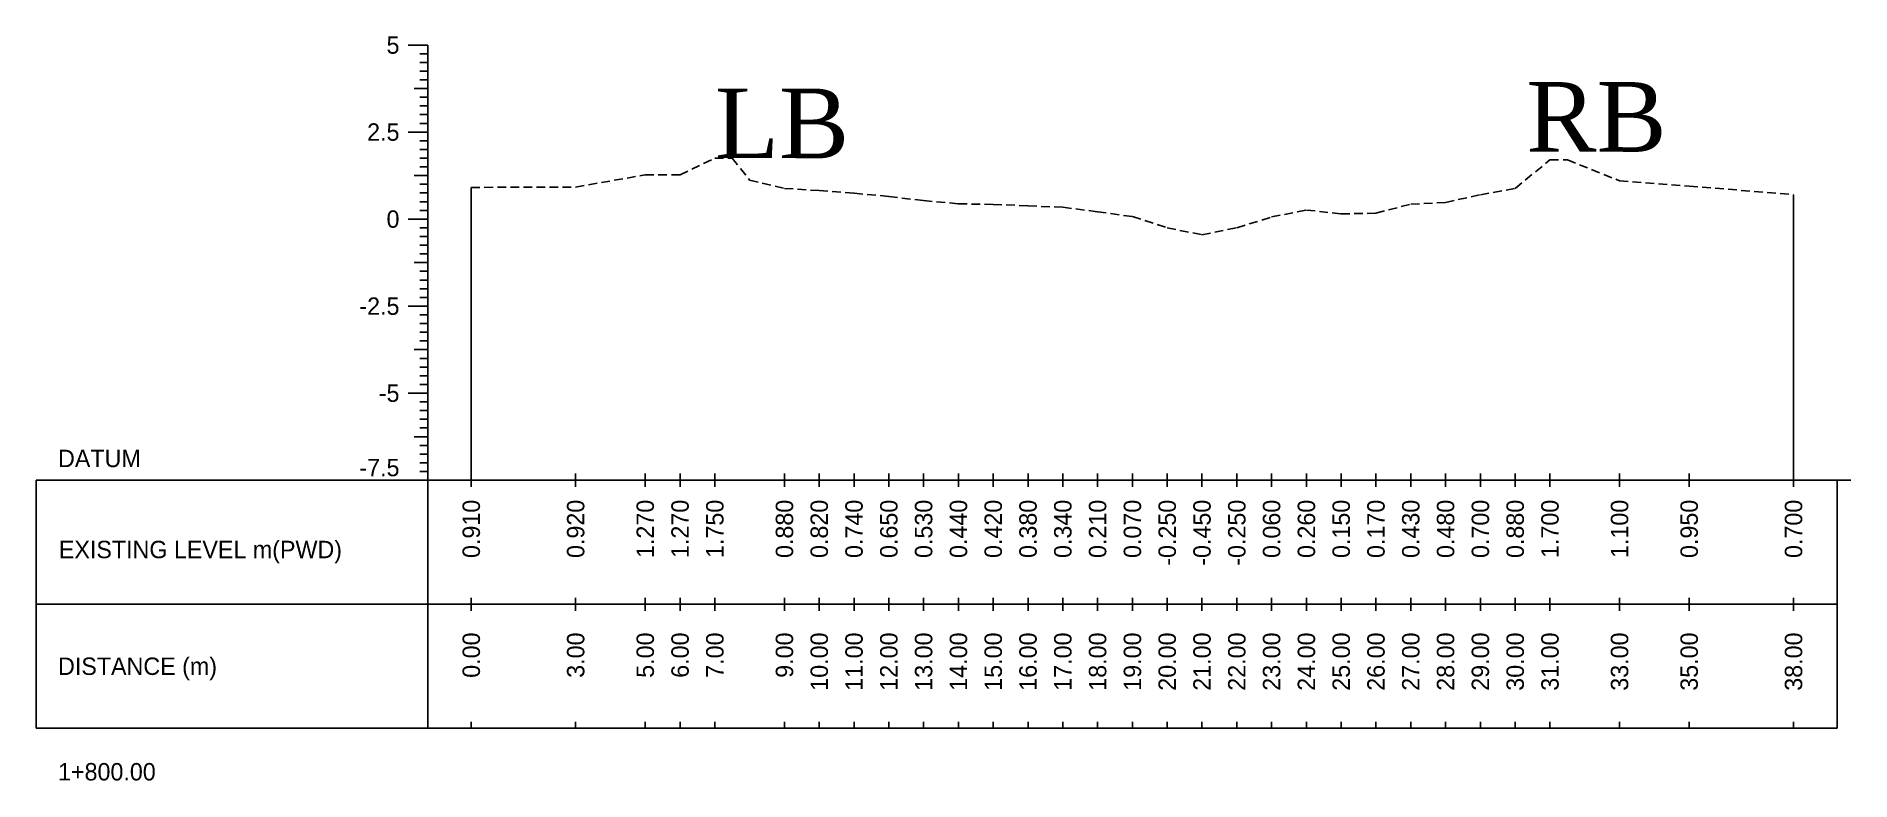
# Model space of a CAD drawing. Header units: inches. Extents: x 2552 to 3818, y -1499 to -1059.
# Drawn here: x 3511.4 to 3563.5, y -1489.3 to -1467.9 of the extents above; entities that cross this region are included whole.
import ezdxf
from ezdxf.enums import TextEntityAlignment as Align

# ---------------------------------------------------------------- set-up
doc = ezdxf.new("R2010")
doc.units = ezdxf.units.IN
doc.header["$MEASUREMENT"] = 0
doc.linetypes.add('HIDDEN', pattern=[0.375, 0.25, -0.125])
doc.layers.add('CS_Drawing', color=7, linetype='Continuous')
doc.layers.add('GL', color=3, linetype='HIDDEN')
doc.styles.add('romans', font='romans.shx')

msp = doc.modelspace()

# ---------------------------------------------------------------- texts
at = {"char_height": 2, "width": 204.37328, "attachment_point": 1, "style": 'romans'}
for s, insert in [('{\\fTimes New Roman|b0|i0|c0|p18;RB}', (3554.198, -1469.239)), ('{\\fTimes New Roman|b0|i0|c0|p18;LB}', (3530.876, -1469.425))]:
    msp.add_mtext(s, dxfattribs=dict(at, insert=insert))
at = {"layer": 'CS_Drawing'}
for s, p in [('5', (3521.813, -1468.175)), ('2.5', (3521.813, -1470.675)), ('0', (3521.813, -1473.175)), ('-2.5', (3521.813, -1475.675)), ('-5', (3521.813, -1478.175))]:
    msp.add_text(s, height=0.5, dxfattribs=at).set_placement(p, align=Align.MIDDLE_RIGHT)
for s, p in [('DATUM', (3512.001, -1480.05)), ('EXISTING LEVEL m(PWD)', (3512.025, -1482.666)), ('DISTANCE (m)', (3512.001, -1486.019)), ('1+800.00', (3512.001, -1489.05))]:
    msp.add_text(s, height=0.5, dxfattribs=at).set_placement(p, align=Align.MIDDLE_LEFT)
msp.add_text('-7.5', height=0.5, dxfattribs=at).set_placement((3521.813, -1480.562), align=Align.RIGHT)
for s, p in [('0.910', (3523.876, -1481.237)), ('0.920', (3526.876, -1481.237)), ('1.270', (3528.876, -1481.237)), ('1.270', (3529.876, -1481.237)), ('1.750', (3530.876, -1481.237)), ('0.880', (3532.876, -1481.237)), ('0.820', (3533.876, -1481.237)), ('0.740', (3534.876, -1481.237)), ('0.650', (3535.876, -1481.237)), ('0.530', (3536.876, -1481.237)), ('0.440', (3537.876, -1481.237)), ('0.420', (3538.876, -1481.237)), ('0.380', (3539.876, -1481.237)), ('0.340', (3540.876, -1481.237)), ('0.210', (3541.876, -1481.237)), ('0.070', (3542.876, -1481.237)), ('-0.250', (3543.876, -1481.237)), ('-0.450', (3544.876, -1481.237)), ('-0.250', (3545.876, -1481.237)), ('0.060', (3546.876, -1481.237)), ('0.260', (3547.876, -1481.237)), ('0.150', (3548.876, -1481.237)), ('0.170', (3549.876, -1481.237)), ('0.430', (3550.876, -1481.237)), ('0.480', (3551.876, -1481.237)), ('0.700', (3552.876, -1481.237)), ('0.880', (3553.876, -1481.237)), ('1.700', (3554.876, -1481.237)), ('1.100', (3556.876, -1481.237)), ('0.950', (3558.876, -1481.237)), ('0.700', (3561.876, -1481.237)), ('0.00', (3523.876, -1485.05)), ('3.00', (3526.876, -1485.05)), ('5.00', (3528.876, -1485.05)), ('6.00', (3529.876, -1485.05)), ('7.00', (3530.876, -1485.05)), ('9.00', (3532.876, -1485.05)), ('10.00', (3533.876, -1485.05)), ('11.00', (3534.876, -1485.05)), ('12.00', (3535.876, -1485.05)), ('13.00', (3536.876, -1485.05)), ('14.00', (3537.876, -1485.05)), ('15.00', (3538.876, -1485.05)), ('16.00', (3539.876, -1485.05)), ('17.00', (3540.876, -1485.05)), ('18.00', (3541.876, -1485.05)), ('19.00', (3542.876, -1485.05)), ('20.00', (3543.876, -1485.05)), ('21.00', (3544.876, -1485.05)), ('22.00', (3545.876, -1485.05)), ('23.00', (3546.876, -1485.05)), ('24.00', (3547.876, -1485.05)), ('25.00', (3548.876, -1485.05)), ('26.00', (3549.876, -1485.05)), ('27.00', (3550.876, -1485.05)), ('28.00', (3551.876, -1485.05)), ('29.00', (3552.876, -1485.05)), ('30.00', (3553.876, -1485.05)), ('31.00', (3554.876, -1485.05)), ('33.00', (3556.876, -1485.05)), ('35.00', (3558.876, -1485.05)), ('38.00', (3561.876, -1485.05))]:
    msp.add_text(s, height=0.5, rotation=90, dxfattribs=at).set_placement(p, align=Align.MIDDLE_RIGHT)

# ---------------------------------------------------------------- linework, layer by layer
at = {"layer": 'CS_Drawing'}
for p, q in [((3522.626, -1468.175), (3522.063, -1468.175)), ((3522.626, -1468.175), (3522.232, -1468.175)), ((3522.626, -1468.175), (3522.401, -1468.175)), ((3522.626, -1480.675), (3522.626, -1468.175)), ((3522.626, -1468.425), (3522.401, -1468.425)), ((3522.626, -1468.675), (3522.401, -1468.675)), ((3522.626, -1468.925), (3522.401, -1468.925)), ((3522.626, -1469.175), (3522.401, -1469.175)), ((3522.626, -1469.425), (3522.232, -1469.425)), ((3522.626, -1469.425), (3522.401, -1469.425)), ((3522.626, -1469.675), (3522.401, -1469.675)), ((3522.626, -1469.925), (3522.401, -1469.925)), ((3522.626, -1470.175), (3522.401, -1470.175)), ((3522.626, -1470.425), (3522.401, -1470.425)), ((3522.626, -1470.675), (3522.063, -1470.675)), ((3522.626, -1470.675), (3522.232, -1470.675)), ((3522.626, -1470.675), (3522.401, -1470.675)), ((3522.626, -1470.925), (3522.401, -1470.925)), ((3522.626, -1471.175), (3522.401, -1471.175)), ((3522.626, -1471.425), (3522.401, -1471.425)), ((3522.626, -1471.925), (3522.232, -1471.925)), ((3522.626, -1471.675), (3522.401, -1471.675)), ((3522.626, -1471.925), (3522.401, -1471.925)), ((3522.626, -1472.175), (3522.401, -1472.175)), ((3522.626, -1472.425), (3522.401, -1472.425)), ((3523.876, -1480.675), (3523.876, -1472.265)), ((3561.876, -1480.675), (3561.876, -1472.475)), ((3522.626, -1472.675), (3522.401, -1472.675)), ((3522.626, -1472.925), (3522.401, -1472.925)), ((3522.626, -1473.175), (3522.063, -1473.175)), ((3522.626, -1473.175), (3522.232, -1473.175)), ((3522.626, -1473.175), (3522.401, -1473.175)), ((3522.626, -1473.425), (3522.401, -1473.425)), ((3522.626, -1473.675), (3522.401, -1473.675)), ((3522.626, -1473.925), (3522.401, -1473.925)), ((3522.626, -1474.425), (3522.232, -1474.425)), ((3522.626, -1474.175), (3522.401, -1474.175)), ((3522.626, -1474.425), (3522.401, -1474.425)), ((3522.626, -1474.675), (3522.401, -1474.675)), ((3522.626, -1474.925), (3522.401, -1474.925)), ((3522.626, -1475.175), (3522.401, -1475.175)), ((3522.626, -1475.425), (3522.401, -1475.425)), ((3522.626, -1475.675), (3522.063, -1475.675)), ((3522.626, -1475.675), (3522.232, -1475.675)), ((3522.626, -1475.675), (3522.401, -1475.675)), ((3522.626, -1475.925), (3522.401, -1475.925)), ((3522.626, -1476.175), (3522.401, -1476.175)), ((3522.626, -1476.425), (3522.401, -1476.425)), ((3522.626, -1476.675), (3522.401, -1476.675)), ((3522.626, -1476.925), (3522.232, -1476.925)), ((3522.626, -1476.925), (3522.401, -1476.925)), ((3522.626, -1477.175), (3522.401, -1477.175)), ((3522.626, -1477.425), (3522.401, -1477.425)), ((3522.626, -1477.675), (3522.401, -1477.675)), ((3522.626, -1478.175), (3522.063, -1478.175)), ((3522.626, -1478.175), (3522.232, -1478.175)), ((3522.626, -1477.925), (3522.401, -1477.925)), ((3522.626, -1478.175), (3522.401, -1478.175)), ((3522.626, -1478.425), (3522.401, -1478.425)), ((3522.626, -1478.675), (3522.401, -1478.675)), ((3522.626, -1478.925), (3522.401, -1478.925)), ((3522.626, -1479.175), (3522.401, -1479.175)), ((3522.626, -1479.425), (3522.232, -1479.425)), ((3522.626, -1479.425), (3522.401, -1479.425)), ((3522.626, -1479.675), (3522.401, -1479.675)), ((3522.626, -1479.925), (3522.401, -1479.925)), ((3522.626, -1480.175), (3522.401, -1480.175)), ((3511.376, -1480.675), (3522.626, -1480.675)), ((3511.376, -1480.675), (3511.376, -1487.8)), ((3522.626, -1480.675), (3522.063, -1480.675)), ((3522.626, -1480.675), (3522.232, -1480.675)), ((3522.626, -1480.425), (3522.401, -1480.425)), ((3522.626, -1480.675), (3522.401, -1480.675)), ((3522.626, -1480.675), (3563.126, -1480.675)), ((3522.626, -1480.675), (3522.626, -1487.8)), ((3523.876, -1480.862), (3523.876, -1480.487)), ((3526.876, -1480.862), (3526.876, -1480.487)), ((3528.876, -1480.862), (3528.876, -1480.487)), ((3529.876, -1480.862), (3529.876, -1480.487)), ((3530.876, -1480.862), (3530.876, -1480.487)), ((3532.876, -1480.862), (3532.876, -1480.487)), ((3533.876, -1480.862), (3533.876, -1480.487)), ((3534.876, -1480.862), (3534.876, -1480.487)), ((3535.876, -1480.862), (3535.876, -1480.487)), ((3536.876, -1480.862), (3536.876, -1480.487)), ((3537.876, -1480.862), (3537.876, -1480.487)), ((3538.876, -1480.862), (3538.876, -1480.487)), ((3539.876, -1480.862), (3539.876, -1480.487)), ((3540.876, -1480.862), (3540.876, -1480.487)), ((3541.876, -1480.862), (3541.876, -1480.487)), ((3542.876, -1480.862), (3542.876, -1480.487)), ((3543.876, -1480.862), (3543.876, -1480.487)), ((3544.876, -1480.862), (3544.876, -1480.487)), ((3545.876, -1480.862), (3545.876, -1480.487)), ((3546.876, -1480.862), (3546.876, -1480.487)), ((3547.876, -1480.862), (3547.876, -1480.487)), ((3548.876, -1480.862), (3548.876, -1480.487)), ((3549.876, -1480.862), (3549.876, -1480.487)), ((3550.876, -1480.862), (3550.876, -1480.487)), ((3551.876, -1480.862), (3551.876, -1480.487)), ((3552.876, -1480.862), (3552.876, -1480.487)), ((3553.876, -1480.862), (3553.876, -1480.487)), ((3554.876, -1480.862), (3554.876, -1480.487)), ((3556.876, -1480.862), (3556.876, -1480.487)), ((3558.876, -1480.862), (3558.876, -1480.487)), ((3561.876, -1480.862), (3561.876, -1480.487)), ((3563.126, -1480.675), (3563.519, -1480.675)), ((3563.126, -1480.675), (3563.351, -1480.675)), ((3563.126, -1480.675), (3563.126, -1487.8)), ((3511.376, -1484.237), (3522.626, -1484.237)), ((3522.626, -1484.237), (3563.126, -1484.237)), ((3522.626, -1484.237), (3563.126, -1484.237)), ((3523.876, -1484.425), (3523.876, -1484.05)), ((3526.876, -1484.425), (3526.876, -1484.05)), ((3528.876, -1484.425), (3528.876, -1484.05)), ((3529.876, -1484.425), (3529.876, -1484.05)), ((3530.876, -1484.425), (3530.876, -1484.05)), ((3532.876, -1484.425), (3532.876, -1484.05)), ((3533.876, -1484.425), (3533.876, -1484.05)), ((3534.876, -1484.425), (3534.876, -1484.05)), ((3535.876, -1484.425), (3535.876, -1484.05)), ((3536.876, -1484.425), (3536.876, -1484.05)), ((3537.876, -1484.425), (3537.876, -1484.05)), ((3538.876, -1484.425), (3538.876, -1484.05)), ((3539.876, -1484.425), (3539.876, -1484.05)), ((3540.876, -1484.425), (3540.876, -1484.05)), ((3541.876, -1484.425), (3541.876, -1484.05)), ((3542.876, -1484.425), (3542.876, -1484.05)), ((3543.876, -1484.425), (3543.876, -1484.05)), ((3544.876, -1484.425), (3544.876, -1484.05)), ((3545.876, -1484.425), (3545.876, -1484.05)), ((3546.876, -1484.425), (3546.876, -1484.05)), ((3547.876, -1484.425), (3547.876, -1484.05)), ((3548.876, -1484.425), (3548.876, -1484.05)), ((3549.876, -1484.425), (3549.876, -1484.05)), ((3550.876, -1484.425), (3550.876, -1484.05)), ((3551.876, -1484.425), (3551.876, -1484.05)), ((3552.876, -1484.425), (3552.876, -1484.05)), ((3553.876, -1484.425), (3553.876, -1484.05)), ((3554.876, -1484.425), (3554.876, -1484.05)), ((3556.876, -1484.425), (3556.876, -1484.05)), ((3558.876, -1484.425), (3558.876, -1484.05)), ((3561.876, -1484.425), (3561.876, -1484.05)), ((3523.876, -1487.8), (3523.876, -1487.612)), ((3526.876, -1487.8), (3526.876, -1487.612)), ((3528.876, -1487.8), (3528.876, -1487.612)), ((3529.876, -1487.8), (3529.876, -1487.612)), ((3530.876, -1487.8), (3530.876, -1487.612)), ((3532.876, -1487.8), (3532.876, -1487.612)), ((3533.876, -1487.8), (3533.876, -1487.612)), ((3534.876, -1487.8), (3534.876, -1487.612)), ((3535.876, -1487.8), (3535.876, -1487.612)), ((3536.876, -1487.8), (3536.876, -1487.612)), ((3537.876, -1487.8), (3537.876, -1487.612)), ((3538.876, -1487.8), (3538.876, -1487.612)), ((3539.876, -1487.8), (3539.876, -1487.612)), ((3540.876, -1487.8), (3540.876, -1487.612)), ((3541.876, -1487.8), (3541.876, -1487.612)), ((3542.876, -1487.8), (3542.876, -1487.612)), ((3543.876, -1487.8), (3543.876, -1487.612)), ((3544.876, -1487.8), (3544.876, -1487.612)), ((3545.876, -1487.8), (3545.876, -1487.612)), ((3546.876, -1487.8), (3546.876, -1487.612)), ((3547.876, -1487.8), (3547.876, -1487.612)), ((3548.876, -1487.8), (3548.876, -1487.612)), ((3549.876, -1487.8), (3549.876, -1487.612)), ((3550.876, -1487.8), (3550.876, -1487.612)), ((3551.876, -1487.8), (3551.876, -1487.612)), ((3552.876, -1487.8), (3552.876, -1487.612)), ((3553.876, -1487.8), (3553.876, -1487.612)), ((3554.876, -1487.8), (3554.876, -1487.612)), ((3556.876, -1487.8), (3556.876, -1487.612)), ((3558.876, -1487.8), (3558.876, -1487.612)), ((3561.876, -1487.8), (3561.876, -1487.612)), ((3511.376, -1487.8), (3522.626, -1487.8)), ((3522.626, -1487.8), (3563.126, -1487.8))]:
    msp.add_line(p, q, dxfattribs=at)
at = {"layer": 'GL'}
msp.add_lwpolyline([(3523.876, -1472.265), (3526.876, -1472.255), (3528.876, -1471.905), (3529.876, -1471.905), (3530.876, -1471.425), (3531.376, -1471.425), (3531.876, -1472.055), (3532.876, -1472.295), (3533.876, -1472.355), (3534.876, -1472.435), (3535.876, -1472.525), (3536.876, -1472.645), (3537.876, -1472.735), (3538.876, -1472.755), (3539.876, -1472.795), (3540.876, -1472.835), (3541.876, -1472.965), (3542.876, -1473.105), (3543.876, -1473.425), (3544.876, -1473.625), (3545.876, -1473.425), (3546.876, -1473.115), (3547.876, -1472.915), (3548.876, -1473.025), (3549.876, -1473.005), (3550.876, -1472.745), (3551.876, -1472.695), (3552.876, -1472.475), (3553.876, -1472.295), (3554.876, -1471.475), (3555.376, -1471.475), (3556.876, -1472.075), (3558.876, -1472.225), (3561.876, -1472.475)], dxfattribs=at)

msp.set_redraw_order([(e.dxf.handle, doc.entitydb.next_handle()) for e in msp.query("TEXT MTEXT ATTDEF DIMENSION ARC_DIMENSION")])  # texts and dimensions are drawn at this point

doc.saveas('drawing.dxf')
